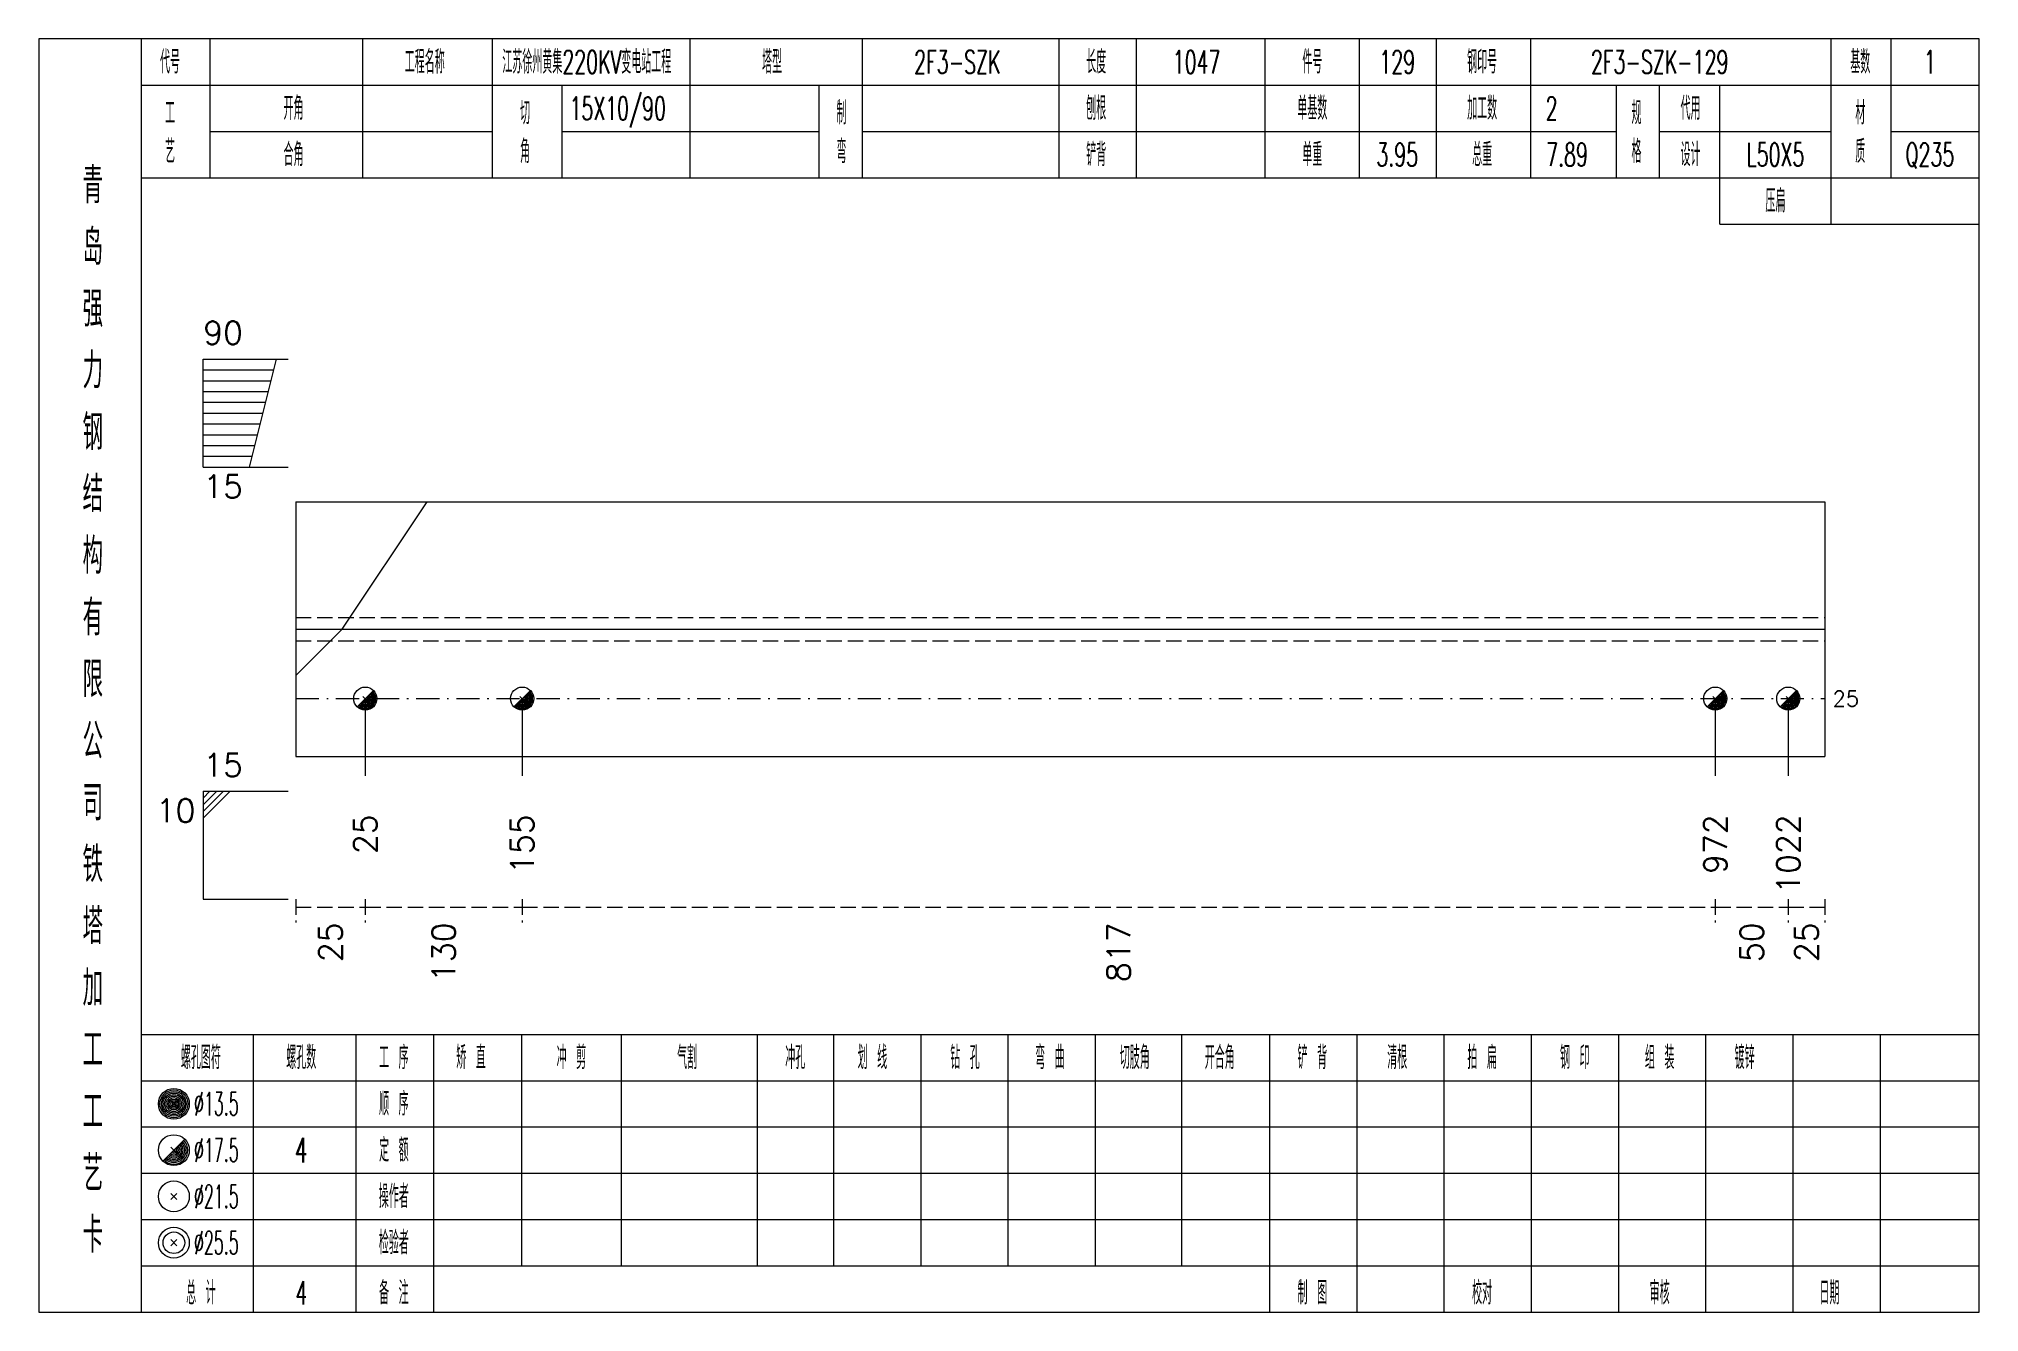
# Model space of a CAD drawing. Extents: x 0 to 4623, y -1159 to 4890.
# Drawn here: x 311.4 to 562.8, y 4275 to 4440 of the extents above; entities that cross this region are included whole.
import ezdxf
from ezdxf.enums import TextEntityAlignment as Align

# ---------------------------------------------------------------- set-up
doc = ezdxf.new("R2010")
doc.units = 0
doc.header["$MEASUREMENT"] = 0
doc.linetypes.add('一点画线', pattern=[5.2, 3, -1, 0.2, -1])
doc.linetypes.add('虚线', pattern=[2.75, 2, -0.75])
doc.layers.get('0').update_dxf_attribs({"linetype": 'CONTINUOUS', "lineweight": 25})
for name, color, linetype, lineweight in [('1', 7, 'CONTINUOUS', 25), ('4', 7, 'CONTINUOUS', 25), ('5', 7, 'CONTINUOUS', 25)]:
    doc.layers.add(name, color=color, linetype=linetype, lineweight=lineweight)
doc.styles.get("Standard").update_dxf_attribs({"font": 'simplex.shx', "width": 0.7, "height": 3, "bigfont": 'gbhzfs.shx'})

msp = doc.modelspace()

# ---------------------------------------------------------------- texts
at = {"color": 7, "linetype": 'Continuous', "lineweight": 13}
for s, p in [('90', (332.7, 4399.5)), ('15', (332.7, 4343.5))]:
    msp.add_text(s, height=3, dxfattribs=at).set_placement(p, align=Align.BOTTOM_LEFT)
msp.add_text('15', height=3, dxfattribs=at).set_placement((332.7, 4383.5), align=Align.TOP_LEFT)
msp.add_text('25', height=2, dxfattribs=at).set_placement((543.8, 4354.5), align=Align.MIDDLE_LEFT)
msp.add_text('10', height=3, dxfattribs=at).set_placement((331.7, 4341.5), align=Align.TOP_RIGHT)
at = {"color": 8, "linetype": 'Continuous', "lineweight": 9}
for s, p in [('25', (349.2, 4325.5)), ('130', (363.864, 4325.5)), ('817', (451.318, 4325.5)), ('50', (533.34, 4325.5)), ('25', (540.435, 4325.5))]:
    msp.add_text(s, height=3, rotation=90, dxfattribs=at).set_placement(p, align=Align.MIDDLE_RIGHT)
at = {"layer": '1', "color": 7, "linetype": 'Continuous', "lineweight": 13}
for s, p in [('25', (353.7, 4339.5)), ('155', (374.027, 4339.5)), ('972', (528.609, 4339.5)), ('1022', (538.07, 4339.5))]:
    msp.add_text(s, height=3, rotation=90, dxfattribs=at).set_placement(p, align=Align.MIDDLE_RIGHT)
at = {"layer": '4', "color": 1, "linetype": 'Continuous', "lineweight": 13}
for s, height, width, p in [('代号', 3, 0.6, (328.4, 4437)), ('工程名称', 3, 0.6, (361.4, 4437)), ('江苏徐州黄集220KV变电站工程', 3, 0.6, (382.4, 4437)), ('塔型', 3, 0.6, (406.4, 4437)), ('2F3-SZK', 3, 0.6, (430.4, 4437)), ('长度', 3, 0.6, (448.4, 4437)), ('1047', 3, 0.6, (461.4, 4437)), ('件号', 3, 0.6, (476.4, 4437)), ('129', 3, 0.6, (487.4, 4437)), ('钢印号', 3, 0.6, (498.4, 4437)), ('2F3-SZK-129', 3, 0.6, (521.4, 4437)), ('基数', 3, 0.6, (547.4, 4437)), ('1', 3, 0.6, (556.4, 4437)), ('开角', 3, 0.6, (344.4, 4431)), ('15X10/90', 3, 0.6, (386.4, 4431)), ('制', 3, 0.6, (415.4, 4430.4)), ('刨根', 3, 0.6, (448.4, 4431)), ('单基数', 3, 0.6, (476.4, 4431)), ('加工数', 3, 0.6, (498.4, 4431)), ('2', 3, 0.6, (507.4, 4431)), ('代用', 3, 0.6, (525.4, 4431)), ('材', 3, 0.6, (547.4, 4430.4)), ('工', 3, 0.6, (328.4, 4430.4)), ('切', 3, 0.6, (374.4, 4430.4)), ('规', 3, 0.6, (518.4, 4430.4)), ('艺', 3, 0.6, (328.4, 4425.4)), ('角', 3, 0.6, (374.4, 4425.4)), ('弯', 3, 0.6, (415.4, 4425.4)), ('格', 3, 0.6, (518.4, 4425.4)), ('质', 3, 0.6, (547.4, 4425.4)), ('合角', 3, 0.6, (344.4, 4425)), ('铲背', 3, 0.6, (448.4, 4425)), ('单重', 3, 0.6, (476.4, 4425)), ('3.95', 3, 0.6, (487.4, 4425)), ('总重', 3, 0.6, (498.4, 4425)), ('7.89', 3, 0.6, (509.4, 4425)), ('设计', 3, 0.6, (525.4, 4425)), ('L50X5', 3, 0.6, (536.4, 4425)), ('Q235', 3, 0.6, (556.4, 4425)), ('青', 4.6, 0.8, (318.4, 4421)), ('压扁', 3, 0.6, (536.4, 4419)), ('岛', 4.6, 0.8, (318.4, 4413)), ('强', 4.6, 0.8, (318.4, 4405)), ('力', 4.6, 0.8, (318.4, 4397)), ('钢', 4.6, 0.8, (318.4, 4389)), ('结', 4.6, 0.8, (318.4, 4381)), ('构', 4.6, 0.8, (318.4, 4373)), ('有', 4.6, 0.8, (318.4, 4365)), ('限', 4.6, 0.8, (318.4, 4357)), ('公', 4.6, 0.8, (318.4, 4349)), ('司', 4.6, 0.8, (318.4, 4341)), ('铁', 4.6, 0.8, (318.4, 4333)), ('塔', 4.6, 0.8, (318.4, 4325)), ('加', 4.6, 0.8, (318.4, 4317)), ('工', 4.6, 0.8, (318.4, 4309)), ('螺孔图符', 3, 0.6, (332.4, 4308)), ('螺孔数', 3, 0.6, (345.4, 4308)), ('工 序', 3, 0.6, (357.4, 4308)), ('矫 直', 3, 0.6, (367.4, 4308)), ('冲 剪', 3, 0.6, (380.4, 4308)), ('气割', 3, 0.6, (395.4, 4308)), ('冲孔', 3, 0.6, (409.4, 4308)), ('划 线', 3, 0.6, (419.4, 4308)), ('钻 孔', 3, 0.6, (431.4, 4308)), ('弯 曲', 3, 0.6, (442.4, 4308)), ('切肢角', 3, 0.6, (453.4, 4308)), ('开合角', 3, 0.6, (464.4, 4308)), ('铲 背', 3, 0.6, (476.4, 4308)), ('清根', 3, 0.6, (487.4, 4308)), ('拍 扁', 3, 0.6, (498.4, 4308)), ('钢 印', 3, 0.6, (510.4, 4308)), ('组 装', 3, 0.6, (521.4, 4308)), ('镀锌', 3, 0.6, (532.4, 4308)), ('工', 4.6, 0.8, (318.4, 4301)), ('%%C13.5', 3, 0.5, (334.4, 4302)), ('顺 序', 3, 0.6, (357.4, 4302)), ('%%C17.5', 3, 0.5, (334.4, 4296)), ('4', 3.2, 0.6, (345.4, 4296)), ('定 额', 3, 0.6, (357.4, 4296)), ('艺', 4.6, 0.8, (318.4, 4293)), ('%%C21.5', 3, 0.5, (334.4, 4290)), ('操作者', 3, 0.6, (357.4, 4290)), ('卡', 4.6, 0.8, (318.4, 4285)), ('%%C25.5', 3, 0.5, (334.4, 4284)), ('检验者', 3, 0.6, (357.4, 4284)), ('总 计', 3, 0.6, (332.4, 4277.5)), ('4', 3, 0.6, (345.4, 4277.5)), ('备 注', 3, 0.6, (357.4, 4277.5)), ('制 图', 3, 0.6, (476.4, 4277.5)), ('校对', 3, 0.6, (498.4, 4277.5)), ('审核', 3, 0.6, (521.4, 4277.5)), ('日期', 3, 0.6, (543.4, 4277.5))]:
    msp.add_text(s, height=height, dxfattribs=dict(at, width=width)).set_placement(p, align=Align.MIDDLE_CENTER)

# ---------------------------------------------------------------- blocks, each defined once
blk = doc.blocks.new('孔17.5')
at = {"layer": '5', "color": 7, "linetype": 'Continuous', "lineweight": 13}
for p, q in [((-0.707, -0.707), (0.707, 0.707)), ((-0.2, 0.2), (0.2, -0.2))]:
    blk.add_line(p, q, dxfattribs=at)
blk.add_circle((0, 0), 1, dxfattribs=at)
for radius in [0.9, 0.8, 0.7, 0.6, 0.5, 0.4, 0.3, 0.2, 0.1]:
    blk.add_arc((0, 0), radius, 225, 45, dxfattribs=at)

# ---------------------------------------------------------------- linework, layer by layer
at = {"color": 7, "linetype": 'Continuous', "lineweight": 13}
for p, q in [((332.7, 4398.5), (343.7, 4398.5)), ((332.7, 4384.5), (332.7, 4398.5)), ((332.7, 4397.1), (341.85, 4397.1)), ((338.7, 4384.5), (342.2, 4398.5)), ((332.7, 4395.7), (341.5, 4395.7)), ((332.7, 4394.3), (341.15, 4394.3)), ((332.7, 4392.9), (340.8, 4392.9)), ((332.7, 4391.5), (340.45, 4391.5)), ((332.7, 4390.1), (340.1, 4390.1)), ((332.7, 4388.7), (339.75, 4388.7)), ((332.7, 4387.3), (339.4, 4387.3)), ((332.7, 4385.9), (339.05, 4385.9)), ((332.7, 4384.5), (343.7, 4384.5)), ((350.7, 4363.5), (361.729, 4380)), ((344.7, 4357.5), (350.7, 4363.5)), ((353.7, 4354.5), (353.7, 4344.5)), ((374.027, 4354.5), (374.027, 4344.5)), ((528.609, 4354.5), (528.609, 4344.5)), ((538.07, 4354.5), (538.07, 4344.5)), ((332.7, 4342.5), (343.7, 4342.5)), ((332.7, 4342.5), (332.7, 4328.5)), ((333.575, 4342.5), (332.7, 4341.625)), ((334.45, 4342.5), (332.7, 4340.75)), ((335.325, 4342.5), (332.7, 4339.875)), ((336.2, 4342.5), (332.7, 4339)), ((332.7, 4328.5), (343.7, 4328.5))]:
    msp.add_line(p, q, dxfattribs=at)
at = {"color": 7, "linetype": 'Continuous', "lineweight": 18}
for p, q in [((344.7, 4380), (344.7, 4347)), ((344.7, 4380), (542.8, 4380)), ((542.8, 4380), (542.8, 4347)), ((344.7, 4363.5), (542.8, 4363.5))]:
    msp.add_line(p, q, dxfattribs=at)
at = {"color": 1, "linetype": '虚线', "lineweight": 18}
for p, q in [((344.7, 4365), (542.8, 4365)), ((344.7, 4362), (542.8, 4362))]:
    msp.add_line(p, q, dxfattribs=at)
at = {"color": 3, "linetype": '一点画线', "lineweight": 13}
msp.add_line((344.7, 4354.5), (542.8, 4354.5), dxfattribs=at)
at = {"color": 8, "linetype": '虚线', "lineweight": 9}
for p, q in [((344.7, 4328.5), (344.7, 4325.5)), ((344.7, 4327.5), (353.7, 4327.5)), ((353.7, 4328.5), (353.7, 4325.5)), ((353.7, 4328.5), (353.7, 4325.5)), ((353.7, 4327.5), (374.027, 4327.5)), ((374.027, 4328.5), (374.027, 4325.5)), ((374.027, 4328.5), (374.027, 4325.5)), ((374.027, 4327.5), (528.609, 4327.5)), ((528.609, 4328.5), (528.609, 4325.5)), ((528.609, 4328.5), (528.609, 4325.5)), ((528.609, 4327.5), (538.07, 4327.5)), ((538.07, 4328.5), (538.07, 4325.5)), ((538.07, 4328.5), (538.07, 4325.5)), ((538.07, 4327.5), (542.8, 4327.5)), ((542.8, 4328.5), (542.8, 4325.5))]:
    msp.add_line(p, q, dxfattribs=at)
at = {"layer": '1', "color": 7, "linetype": 'Continuous', "lineweight": 18}
msp.add_line((344.7, 4347), (542.8, 4347), dxfattribs=at)
at = {"layer": '4', "color": 1, "linetype": 'Continuous', "lineweight": 18}
for p, q in [((324.7, 4275), (324.7, 4440)), ((333.6, 4422), (333.6, 4440)), ((353.4, 4422), (353.4, 4440)), ((370.2, 4422), (370.2, 4440)), ((395.8, 4422), (395.8, 4440)), ((418.1, 4422), (418.1, 4440)), ((443.6, 4422), (443.6, 4440)), ((453.6, 4422), (453.6, 4440)), ((470.3, 4422), (470.3, 4440)), ((482.5, 4422), (482.5, 4440)), ((492.5, 4422), (492.5, 4440)), ((504.7, 4422), (504.7, 4440)), ((543.6, 4416), (543.6, 4440)), ((551.4, 4422), (551.4, 4440)), ((324.7, 4434), (562.8, 4434)), ((379.2, 4422), (379.2, 4434)), ((412.5, 4422), (412.5, 4434)), ((515.8, 4422), (515.8, 4434)), ((521.4, 4422), (521.4, 4434)), ((529.2, 4416), (529.2, 4434)), ((333.6, 4428), (370.2, 4428)), ((379.2, 4428), (412.5, 4428)), ((418.1, 4428), (515.8, 4428)), ((521.4, 4428), (543.6, 4428)), ((551.4, 4428), (562.8, 4428)), ((324.7, 4422), (562.8, 4422)), ((529.2, 4416), (562.8, 4416)), ((324.7, 4311), (562.8, 4311)), ((339.2, 4275), (339.2, 4311)), ((352.5, 4275), (352.5, 4311)), ((362.6, 4275), (362.6, 4311)), ((374, 4281), (374, 4311)), ((386.9, 4281), (386.9, 4311)), ((404.5, 4281), (404.5, 4311)), ((414.4, 4281), (414.4, 4311)), ((425.7, 4281), (425.7, 4311)), ((437, 4281), (437, 4311)), ((448.3, 4281), (448.3, 4311)), ((459.5, 4281), (459.5, 4311)), ((470.9, 4281), (470.9, 4311)), ((482.2, 4281), (482.2, 4311)), ((493.5, 4281), (493.5, 4311)), ((504.8, 4281), (504.8, 4311)), ((516.1, 4281), (516.1, 4311)), ((527.4, 4281), (527.4, 4311)), ((538.7, 4281), (538.7, 4311)), ((550, 4281), (550, 4311)), ((324.7, 4305), (562.8, 4305)), ((324.7, 4299), (562.8, 4299)), ((324.7, 4293), (562.8, 4293)), ((324.7, 4287), (562.8, 4287)), ((324.7, 4281), (562.8, 4281)), ((470.9, 4275), (470.9, 4281)), ((482.2, 4275), (482.2, 4281)), ((493.5, 4275), (493.5, 4281)), ((504.8, 4275), (504.8, 4281)), ((516.1, 4275), (516.1, 4281)), ((527.4, 4275), (527.4, 4281)), ((538.7, 4275), (538.7, 4281)), ((550, 4275), (550, 4281))]:
    msp.add_line(p, q, dxfattribs=at)
at = {"layer": '4', "color": 7, "linetype": 'Continuous', "lineweight": 13}
for p, q in [((328.7, 4301.8), (329.1, 4302.2)), ((329.1, 4301.8), (328.7, 4302.2)), ((327.486, 4294.586), (330.314, 4297.414)), ((328.5, 4296.4), (329.3, 4295.6)), ((328.5, 4289.6), (329.3, 4290.4)), ((328.5, 4290.4), (329.3, 4289.6)), ((328.5, 4283.6), (329.3, 4284.4)), ((328.5, 4284.4), (329.3, 4283.6))]:
    msp.add_line(p, q, dxfattribs=at)
at = {"layer": '4', "color": 1, "linetype": 'Continuous', "lineweight": 18}
msp.add_lwpolyline([(311.4, 4440), (311.4, 4275), (562.8, 4275), (562.8, 4440)], close=True, dxfattribs=at)
at = {"layer": '4', "color": 7, "linetype": 'Continuous', "lineweight": 13}
for centre, radius in [((328.9, 4302), 2), ((328.9, 4302), 1.8), ((328.9, 4302), 1.6), ((328.9, 4302), 1.4), ((328.9, 4302), 1.2), ((328.9, 4302), 1), ((328.9, 4302), 0.8), ((328.9, 4302), 0.6), ((328.9, 4302), 0.4), ((328.9, 4302), 0.2), ((328.9, 4296), 2), ((328.9, 4290), 2), ((328.9, 4284), 2), ((328.9, 4284), 1.4)]:
    msp.add_circle(centre, radius, dxfattribs=at)
for radius in [1.8, 1.6, 1.4, 1.2, 1, 0.8, 0.6, 0.4, 0.2]:
    msp.add_arc((328.9, 4296), radius, 225, 45, dxfattribs=at)

# ---------------------------------------------------------------- block references
at = {"layer": '1', "color": 7, "linetype": 'Continuous', "lineweight": 13, "xscale": 1.5, "yscale": 1.5, "zscale": 1.5}
for p in [(353.7, 4354.5), (374.027, 4354.5), (528.609, 4354.5), (538.07, 4354.5)]:
    msp.add_blockref('孔17.5', p, dxfattribs=at)

msp.set_redraw_order([(e.dxf.handle, doc.entitydb.next_handle()) for e in msp.query("TEXT MTEXT ATTDEF DIMENSION ARC_DIMENSION")])  # texts and dimensions are drawn at this point

doc.saveas('drawing.dxf')
